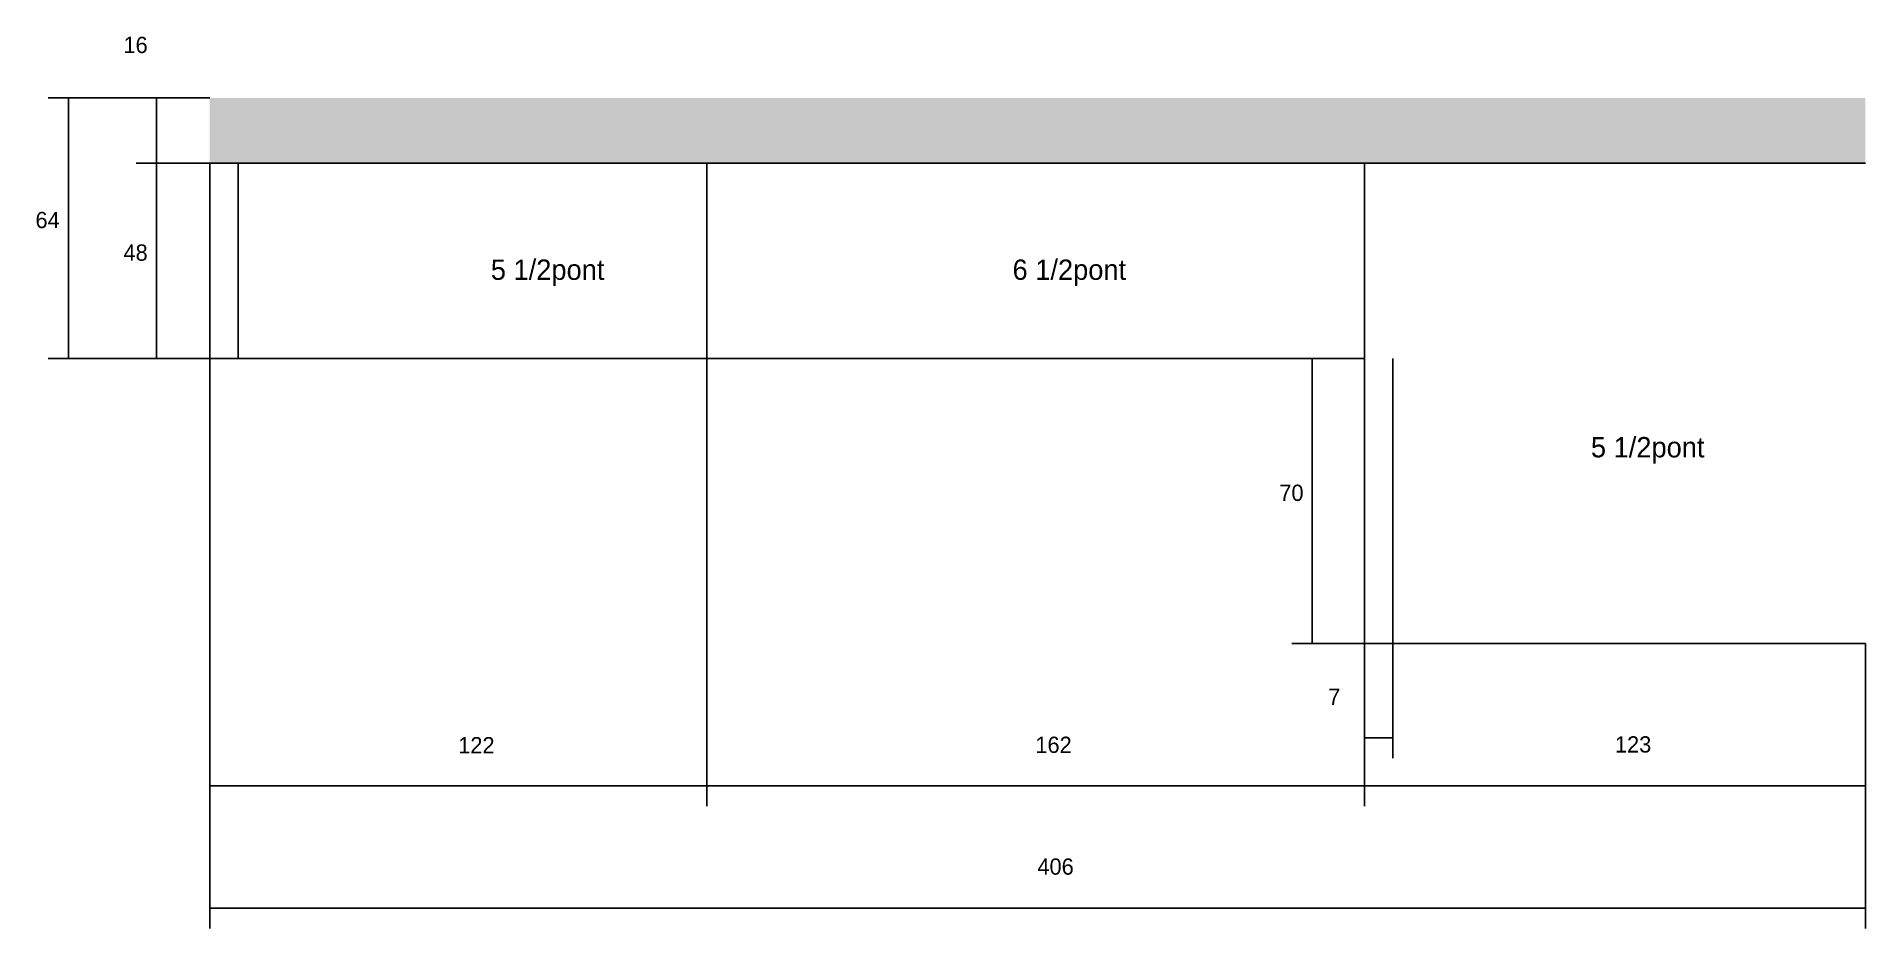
# Model space of a CAD drawing. Header units: metres. Extents: x -2848 to 22762, y -45195 to 1016.
# Drawn here: x 13677.8 to 14126.8, y -15592.7 to -15373.6 of the extents above; entities that cross this region are included whole.
import ezdxf

# ---------------------------------------------------------------- set-up
doc = ezdxf.new("R2010")
doc.units = ezdxf.units.M
for name, color, linetype in [('COTA', 4, 'Continuous'), ('Cota Seção (2x)', 4, 'Continuous'), ('NOMENCLATURA', 7, 'Continuous'), ('Painéis', 200, 'Continuous'), ('SARR_2.2x7', 40, 'Continuous')]:
    doc.layers.add(name, color=color, linetype=linetype)

msp = doc.modelspace()

# ---------------------------------------------------------------- texts
at = {"layer": 'COTA'}
for s, p in [('16', (13699.1, -15377.7)), ('64', (13677.5, -15420.7)), ('7', (13994.9, -15537.8)), ('122', (13781.3, -15549.7)), ('162', (13923, -15549.6))]:
    msp.add_text(s, height=4, dxfattribs=at).set_placement(p)
at = {"layer": 'Cota Seção (2x)'}
for s, p in [('48', (13699.1, -15428.7)), ('70', (13982.9, -15487.7)), ('123', (14065.3, -15549.5)), ('406', (13923.5, -15579.5))]:
    msp.add_text(s, height=4, dxfattribs=at).set_placement(p)
at = {"layer": 'NOMENCLATURA'}
for s, p in [('5 1/2pont', (13789.3, -15433.4)), ('6 1/2pont', (13917.4, -15433.4)), ('5 1/2pont', (14059.4, -15477))]:
    msp.add_text(s, height=5, dxfattribs=at).set_placement(p)

# ---------------------------------------------------------------- hatches: boundary and pattern name
at = {"layer": 'COTA'}
h = msp.add_hatch(dxfattribs=at)
h.set_pattern_fill('AR-CONC', scale=0.03)
h.paths.add_polyline_path([(14126.8, -15404.7), (14126.8, -15388.7), (14126.8, -15388.7), (13720.3, -15388.7), (13720.3, -15388.7), (13720.3, -15404.7), (13720.3, -15404.7), (14126.8, -15404.7)])

# ---------------------------------------------------------------- linework, layer by layer
for p, q in [((13720.3, -15388.7), (13680.6, -15388.7)), ((13685.6, -15452.7), (13685.6, -15388.7)), ((13720.3, -15388.7), (13702.2, -15388.7)), ((13707.2, -15404.7), (13707.2, -15388.7)), ((13720.3, -15404.7), (13702.2, -15404.7)), ((13720.3, -15452.7), (13680.6, -15452.7)), ((13720.3, -15452.7), (13720.3, -15562.7)), ((13842.3, -15452.7), (13842.3, -15562.7)), ((13842.3, -15452.7), (13842.3, -15562.7)), ((14003.8, -15522.7), (14003.8, -15562.7)), ((14003.8, -15522.7), (14003.8, -15550.9)), ((14010.8, -15522.7), (14010.8, -15550.9)), ((14003.8, -15545.9), (14010.8, -15545.9)), ((13720.3, -15557.7), (13842.3, -15557.7)), ((13842.3, -15557.7), (14003.8, -15557.7))]:
    msp.add_line(p, q, dxfattribs=at)
at = {"layer": 'Cota Seção (2x)'}
for p, q in [((13720.3, -15404.7), (13702.2, -15404.7)), ((13707.2, -15452.7), (13707.2, -15404.7)), ((13720.3, -15452.7), (13702.2, -15452.7)), ((13720.3, -15452.7), (13720.3, -15592.7)), ((14003.8, -15452.7), (13986, -15452.7)), ((13991, -15522.7), (13991, -15452.7)), ((14003.8, -15522.7), (13986, -15522.7)), ((14003.8, -15522.7), (14003.8, -15562.7)), ((14126.8, -15522.7), (14126.8, -15562.7)), ((14126.8, -15522.7), (14126.8, -15592.7)), ((14003.8, -15557.7), (14126.8, -15557.7)), ((13720.3, -15587.7), (14126.8, -15587.7))]:
    msp.add_line(p, q, dxfattribs=at)
at = {"layer": 'Painéis'}
for p, q in [((13720.3, -15404.7), (14003.8, -15404.7)), ((13720.3, -15452.7), (13720.3, -15404.7)), ((13842.3, -15452.7), (13842.3, -15404.7)), ((14003.8, -15404.7), (14126.8, -15404.7)), ((14003.8, -15452.7), (14003.8, -15404.7)), ((13720.3, -15452.7), (14003.8, -15452.7)), ((14003.8, -15522.7), (14003.8, -15452.7)), ((14003.8, -15522.7), (14126.8, -15522.7)), ((14003.8, -15522.7), (14126.8, -15522.7))]:
    msp.add_line(p, q, dxfattribs=at)
at = {"layer": 'SARR_2.2x7'}
for p, q in [((13727.3, -15452.7), (13727.3, -15404.7)), ((14010.8, -15522.7), (14010.8, -15452.7))]:
    msp.add_line(p, q, dxfattribs=at)

msp.set_redraw_order([(e.dxf.handle, doc.entitydb.next_handle()) for e in msp.query("TEXT MTEXT ATTDEF DIMENSION ARC_DIMENSION")])  # texts and dimensions are drawn at this point

doc.saveas('drawing.dxf')
